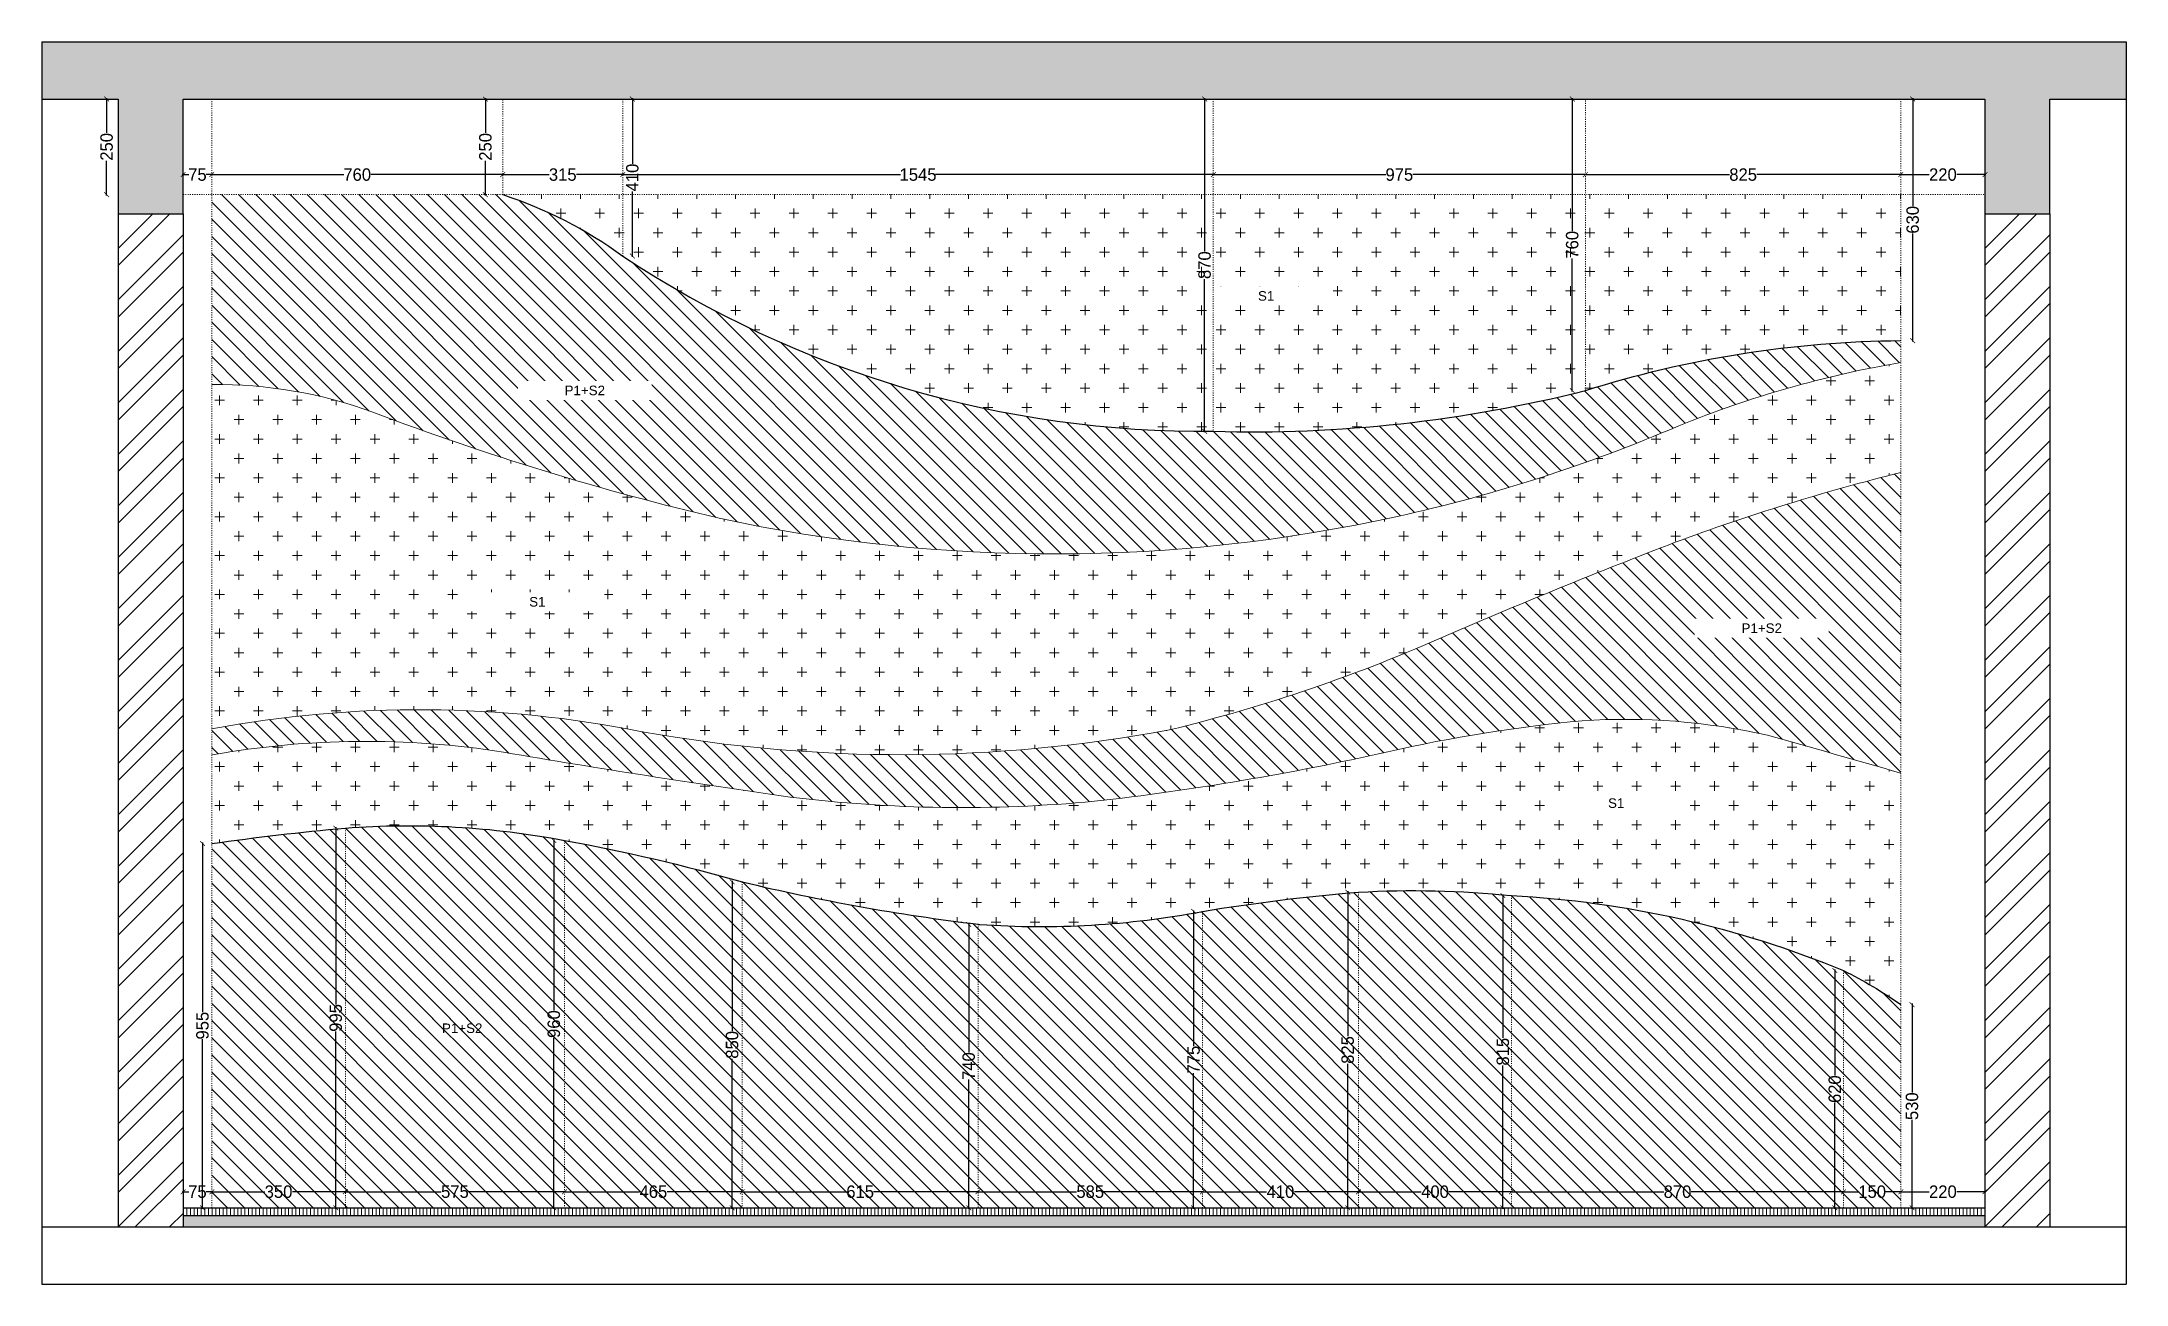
# Model space of a CAD drawing. Header units: millimetres. Extents: x 75500 to 345360, y -224327 to 19532.
# Drawn here: x 131262 to 136717, y -100529 to -97279 of the extents above; entities that cross this region are included whole.
import ezdxf

# ---------------------------------------------------------------- set-up
doc = ezdxf.new("R2010")
doc.units = ezdxf.units.MM
doc.header["$LTSCALE"] = 0.01
doc.linetypes.add('ACAD_ISO03W100', pattern=[30, 12, -18])
doc.layers.add('A- Wall Hatch', color=8, linetype='Continuous')
doc.layers.add('e .05', color=253, linetype='Continuous')
for name, color, linetype, lineweight in [('A-Ele 6', 250, 'Continuous', 0), ('A-WALL', 7, 'Continuous', 30), ('ele 0.1', 252, 'Continuous', 13), ('furniture section', 7, 'Continuous', 25), ('hatch', 251, 'Continuous', 0)]:
    doc.layers.add(name, color=color, linetype=linetype, lineweight=lineweight)
doc.styles.add('ISOCP2', font='GOTHIC.TTF')
doc.styles.get("Standard").update_dxf_attribs({"font": 'arial.ttf'})
doc.dimstyles.new('77', dxfattribs={"dimscale": 0.25, "dimtxt": 130, "dimasz": 100, "dimexe": 5, "dimexo": 1, "dimgap": 0.25, "dimtad": 0, "dimdec": 0, "dimrnd": 5, "dimzin": 0, "dimdsep": 46, "dimtxsty": 'ISOCP2', "dimblk": 'ARCHTICK', "dimcen": 0, "dimdle": 100, "dimclrd": 1, "dimclre": 256, "dimclrt": 256, "dimazin": 0, "dimtm": 1e-09, "dimtfac": 1, "dimtdec": 0, "dimtmove": 1, "dimatfit": 0, "dimfxl": 1, "dimtolj": 1, "dimtzin": 12, "dimlwd": -1, "dimlwe": -1, "dimarcsym": 0})

msp = doc.modelspace()

# ---------------------------------------------------------------- texts
at = {"layer": 'A- Wall Hatch', "color": 254, "lineweight": 0, "transparency": 33554687, "insert": (132200, -99871.9), "char_height": 25, "width": 325.333, "attachment_point": 7, "bg_fill": 2}
msp.add_mtext('\\pxqc;P1+S2', dxfattribs=at)

# ---------------------------------------------------------------- blocks, each defined once
blk = doc.blocks.new('_ARCHTICK')
at = {"color": 0, "linetype": 'ByBlock', "const_width": 0.15}
blk.add_lwpolyline([(-0.5, -0.5), (0.5, 0.5)], dxfattribs=at)
blk = doc.blocks.new('*D114')
at = {"color": 1, "ltscale": 4, "transparency": 16777216}
for p, q in [((131704.8, -100286.7), (131846, -100286.7)), ((132059.5, -100286.7), (131918.3, -100286.7))]:
    blk.add_line(p, q, dxfattribs=at)
at = {"layer": 'Defpoints', "color": 0, "transparency": 16777216}
for p in [(132057, -100286.7), (131707.3, -100328.7), (132057, -100328.7)]:
    blk.add_point(p, dxfattribs=at)
at = {"color": 1, "transparency": 16777216, "xscale": 12.5, "yscale": 12.5, "zscale": 12.5, "rotation": 180}
blk.add_blockref('_ARCHTICK', (131707.3, -100286.7), dxfattribs=at)
at = {"color": 1, "transparency": 16777216, "xscale": 12.5, "yscale": 12.5, "zscale": 12.5}
blk.add_blockref('_ARCHTICK', (132057, -100286.7), dxfattribs=at)
at = {"transparency": 16777216, "insert": (131882.1, -100286.7), "char_height": 32.5, "attachment_point": 5, "style": 'ISOCP2'}
blk.add_mtext('\\A1;350', dxfattribs=at)
blk = doc.blocks.new('*D115')
at = {"color": 1, "ltscale": 4, "transparency": 16777216}
for p, q in [((132054.5, -100286.7), (132307.9, -100286.7)), ((132632.8, -100286.7), (132379.4, -100286.7))]:
    blk.add_line(p, q, dxfattribs=at)
at = {"layer": 'Defpoints', "color": 0, "transparency": 16777216}
for p in [(132630.3, -100286.7), (132057, -100328.7), (132630.3, -100328.7)]:
    blk.add_point(p, dxfattribs=at)
at = {"color": 1, "transparency": 16777216, "xscale": 12.5, "yscale": 12.5, "zscale": 12.5, "rotation": 180}
blk.add_blockref('_ARCHTICK', (132057, -100286.7), dxfattribs=at)
at = {"color": 1, "transparency": 16777216, "xscale": 12.5, "yscale": 12.5, "zscale": 12.5}
blk.add_blockref('_ARCHTICK', (132630.3, -100286.7), dxfattribs=at)
at = {"transparency": 16777216, "insert": (132343.6, -100286.7), "char_height": 32.5, "attachment_point": 5, "style": 'ISOCP2'}
blk.add_mtext('\\A1;575', dxfattribs=at)
blk = doc.blocks.new('*D116')
at = {"color": 1, "ltscale": 4, "transparency": 16777216}
for p, q in [((132627.8, -100286.7), (132826.8, -100286.7)), ((133098.1, -100286.7), (132899, -100286.7))]:
    blk.add_line(p, q, dxfattribs=at)
at = {"layer": 'Defpoints', "color": 0, "transparency": 16777216}
for p in [(133095.6, -100286.7), (132630.3, -100328.7), (133095.6, -100328.7)]:
    blk.add_point(p, dxfattribs=at)
at = {"color": 1, "transparency": 16777216, "xscale": 12.5, "yscale": 12.5, "zscale": 12.5, "rotation": 180}
blk.add_blockref('_ARCHTICK', (132630.3, -100286.7), dxfattribs=at)
at = {"color": 1, "transparency": 16777216, "xscale": 12.5, "yscale": 12.5, "zscale": 12.5}
blk.add_blockref('_ARCHTICK', (133095.6, -100286.7), dxfattribs=at)
at = {"transparency": 16777216, "insert": (132862.9, -100286.7), "char_height": 32.5, "attachment_point": 5, "style": 'ISOCP2'}
blk.add_mtext('\\A1;465', dxfattribs=at)
blk = doc.blocks.new('*D117')
at = {"color": 1, "ltscale": 4, "transparency": 16777216}
for p, q in [((133093.1, -100286.7), (133368.9, -100286.7)), ((133715, -100286.7), (133439.2, -100286.7))]:
    blk.add_line(p, q, dxfattribs=at)
at = {"layer": 'Defpoints', "color": 0, "transparency": 16777216}
for p in [(133712.5, -100286.7), (133095.6, -100328.7), (133712.5, -100328.7)]:
    blk.add_point(p, dxfattribs=at)
at = {"color": 1, "transparency": 16777216, "xscale": 12.5, "yscale": 12.5, "zscale": 12.5, "rotation": 180}
blk.add_blockref('_ARCHTICK', (133095.6, -100286.7), dxfattribs=at)
at = {"color": 1, "transparency": 16777216, "xscale": 12.5, "yscale": 12.5, "zscale": 12.5}
blk.add_blockref('_ARCHTICK', (133712.5, -100286.7), dxfattribs=at)
at = {"transparency": 16777216, "insert": (133404, -100286.7), "char_height": 32.5, "attachment_point": 5, "style": 'ISOCP2'}
blk.add_mtext('\\A1;615', dxfattribs=at)
blk = doc.blocks.new('*D118')
at = {"color": 1, "ltscale": 4, "transparency": 16777216}
for p, q in [((133710, -100286.7), (133970.3, -100286.7)), ((134302.2, -100286.7), (134041.9, -100286.7))]:
    blk.add_line(p, q, dxfattribs=at)
at = {"layer": 'Defpoints', "color": 0, "transparency": 16777216}
for p in [(134299.7, -100286.7), (133712.5, -100328.7), (134299.7, -100328.7)]:
    blk.add_point(p, dxfattribs=at)
at = {"color": 1, "transparency": 16777216, "xscale": 12.5, "yscale": 12.5, "zscale": 12.5, "rotation": 180}
blk.add_blockref('_ARCHTICK', (133712.5, -100286.7), dxfattribs=at)
at = {"color": 1, "transparency": 16777216, "xscale": 12.5, "yscale": 12.5, "zscale": 12.5}
blk.add_blockref('_ARCHTICK', (134299.7, -100286.7), dxfattribs=at)
at = {"transparency": 16777216, "insert": (134006.1, -100286.7), "char_height": 32.5, "attachment_point": 5, "style": 'ISOCP2'}
blk.add_mtext('\\A1;585', dxfattribs=at)
blk = doc.blocks.new('*D119')
at = {"color": 1, "ltscale": 4, "transparency": 16777216}
for p, q in [((134297.2, -100286.7), (134467.5, -100286.7)), ((134710.5, -100286.7), (134540.2, -100286.7))]:
    blk.add_line(p, q, dxfattribs=at)
at = {"layer": 'Defpoints', "color": 0, "transparency": 16777216}
for p in [(134708, -100286.7), (134299.7, -100328.7), (134708, -100328.7)]:
    blk.add_point(p, dxfattribs=at)
at = {"color": 1, "transparency": 16777216, "xscale": 12.5, "yscale": 12.5, "zscale": 12.5, "rotation": 180}
blk.add_blockref('_ARCHTICK', (134299.7, -100286.7), dxfattribs=at)
at = {"color": 1, "transparency": 16777216, "xscale": 12.5, "yscale": 12.5, "zscale": 12.5}
blk.add_blockref('_ARCHTICK', (134708, -100286.7), dxfattribs=at)
at = {"transparency": 16777216, "insert": (134503.9, -100286.7), "char_height": 32.5, "attachment_point": 5, "style": 'ISOCP2'}
blk.add_mtext('\\A1;410', dxfattribs=at)
blk = doc.blocks.new('*D120')
at = {"color": 1, "ltscale": 4, "transparency": 16777216}
for p, q in [((134705.5, -100286.7), (134871.9, -100286.7)), ((135111, -100286.7), (134944.6, -100286.7))]:
    blk.add_line(p, q, dxfattribs=at)
at = {"layer": 'Defpoints', "color": 0, "transparency": 16777216}
for p in [(134708, -100207.1), (135108.5, -100207.1), (135108.5, -100286.7)]:
    blk.add_point(p, dxfattribs=at)
at = {"color": 1, "transparency": 16777216, "xscale": 12.5, "yscale": 12.5, "zscale": 12.5, "rotation": 180}
blk.add_blockref('_ARCHTICK', (134708, -100286.7), dxfattribs=at)
at = {"color": 1, "transparency": 16777216, "xscale": 12.5, "yscale": 12.5, "zscale": 12.5}
blk.add_blockref('_ARCHTICK', (135108.5, -100286.7), dxfattribs=at)
at = {"transparency": 16777216, "insert": (134908.3, -100286.7), "char_height": 32.5, "attachment_point": 5, "style": 'ISOCP2'}
blk.add_mtext('\\A1;400', dxfattribs=at)
blk = doc.blocks.new('*D121')
at = {"color": 1, "ltscale": 4, "transparency": 16777216}
for p, q in [((135106, -100286.7), (135506.7, -100286.7)), ((135979.7, -100286.7), (135579, -100286.7))]:
    blk.add_line(p, q, dxfattribs=at)
at = {"layer": 'Defpoints', "color": 0, "transparency": 16777216}
for p in [(135108.5, -100207.1), (135977.2, -100207.1), (135977.2, -100286.7)]:
    blk.add_point(p, dxfattribs=at)
at = {"color": 1, "transparency": 16777216, "xscale": 12.5, "yscale": 12.5, "zscale": 12.5, "rotation": 180}
blk.add_blockref('_ARCHTICK', (135108.5, -100286.7), dxfattribs=at)
at = {"color": 1, "transparency": 16777216, "xscale": 12.5, "yscale": 12.5, "zscale": 12.5}
blk.add_blockref('_ARCHTICK', (135977.2, -100286.7), dxfattribs=at)
at = {"transparency": 16777216, "insert": (135542.9, -100286.7), "char_height": 32.5, "attachment_point": 5, "style": 'ISOCP2'}
blk.add_mtext('\\A1;870', dxfattribs=at)
blk = doc.blocks.new('*D122')
at = {"color": 1, "ltscale": 4, "transparency": 16777216}
for p, q in [((135974.7, -100286.7), (136018.5, -100286.7)), ((136129.8, -100286.7), (136086, -100286.7))]:
    blk.add_line(p, q, dxfattribs=at)
at = {"layer": 'Defpoints', "color": 0, "transparency": 16777216}
for p in [(135977.2, -100187.1), (136127.3, -100187.1), (136127.3, -100286.7)]:
    blk.add_point(p, dxfattribs=at)
at = {"color": 1, "transparency": 16777216, "xscale": 12.5, "yscale": 12.5, "zscale": 12.5, "rotation": 180}
blk.add_blockref('_ARCHTICK', (135977.2, -100286.7), dxfattribs=at)
at = {"color": 1, "transparency": 16777216, "xscale": 12.5, "yscale": 12.5, "zscale": 12.5}
blk.add_blockref('_ARCHTICK', (136127.3, -100286.7), dxfattribs=at)
at = {"transparency": 16777216, "insert": (136052.2, -100286.7), "char_height": 32.5, "attachment_point": 5, "style": 'ISOCP2'}
blk.add_mtext('\\A1;150', dxfattribs=at)
blk = doc.blocks.new('*D123')
at = {"color": 1, "ltscale": 4, "transparency": 16777216}
for p, q in [((131629.8, -97626.4), (131647.3, -97626.4)), ((131709.8, -97626.4), (131692.3, -97626.4))]:
    blk.add_line(p, q, dxfattribs=at)
at = {"layer": 'Defpoints', "color": 0, "transparency": 16777216}
for p in [(131632.3, -97578.5), (131707.3, -97578.5), (131707.3, -97626.4)]:
    blk.add_point(p, dxfattribs=at)
at = {"color": 1, "transparency": 16777216, "xscale": 12.5, "yscale": 12.5, "zscale": 12.5, "rotation": 180}
blk.add_blockref('_ARCHTICK', (131632.3, -97626.4), dxfattribs=at)
at = {"color": 1, "transparency": 16777216, "xscale": 12.5, "yscale": 12.5, "zscale": 12.5}
blk.add_blockref('_ARCHTICK', (131707.3, -97626.4), dxfattribs=at)
at = {"transparency": 16777216, "insert": (131669.8, -97626.4), "char_height": 32.5, "attachment_point": 5, "style": 'ISOCP2'}
blk.add_mtext('\\A1;75', dxfattribs=at)
blk = doc.blocks.new('*D124')
at = {"color": 1, "ltscale": 4, "transparency": 16777216}
for p, q in [((131704.8, -97626.4), (132052.6, -97626.4)), ((132471.1, -97626.4), (132123.2, -97626.4))]:
    blk.add_line(p, q, dxfattribs=at)
at = {"layer": 'Defpoints', "color": 0, "transparency": 16777216}
for p in [(131707.3, -97578.5), (132468.6, -97578.5), (132468.6, -97626.4)]:
    blk.add_point(p, dxfattribs=at)
at = {"color": 1, "transparency": 16777216, "xscale": 12.5, "yscale": 12.5, "zscale": 12.5, "rotation": 180}
blk.add_blockref('_ARCHTICK', (131707.3, -97626.4), dxfattribs=at)
at = {"color": 1, "transparency": 16777216, "xscale": 12.5, "yscale": 12.5, "zscale": 12.5}
blk.add_blockref('_ARCHTICK', (132468.6, -97626.4), dxfattribs=at)
at = {"transparency": 16777216, "insert": (132087.9, -97626.4), "char_height": 32.5, "attachment_point": 5, "style": 'ISOCP2'}
blk.add_mtext('\\A1;760', dxfattribs=at)
blk = doc.blocks.new('*D125')
at = {"color": 1, "ltscale": 4, "transparency": 16777216}
for p, q in [((132466.1, -97626.4), (132589.9, -97626.4)), ((132785.4, -97626.4), (132661.6, -97626.4))]:
    blk.add_line(p, q, dxfattribs=at)
at = {"layer": 'Defpoints', "color": 0, "transparency": 16777216}
for p in [(132468.6, -97578.5), (132782.9, -97578.5), (132782.9, -97626.4)]:
    blk.add_point(p, dxfattribs=at)
at = {"color": 1, "transparency": 16777216, "xscale": 12.5, "yscale": 12.5, "zscale": 12.5, "rotation": 180}
blk.add_blockref('_ARCHTICK', (132468.6, -97626.4), dxfattribs=at)
at = {"color": 1, "transparency": 16777216, "xscale": 12.5, "yscale": 12.5, "zscale": 12.5}
blk.add_blockref('_ARCHTICK', (132782.9, -97626.4), dxfattribs=at)
at = {"transparency": 16777216, "insert": (132625.7, -97626.4), "char_height": 32.5, "attachment_point": 5, "style": 'ISOCP2'}
blk.add_mtext('\\A1;315', dxfattribs=at)
blk = doc.blocks.new('*D126')
at = {"color": 1, "ltscale": 4, "transparency": 16777216}
for p, q in [((132780.4, -97626.4), (133509.5, -97626.4)), ((134330.5, -97626.4), (133601.5, -97626.4))]:
    blk.add_line(p, q, dxfattribs=at)
at = {"layer": 'Defpoints', "color": 0, "transparency": 16777216}
for p in [(132782.9, -97578.5), (134328, -97578.5), (134328, -97626.4)]:
    blk.add_point(p, dxfattribs=at)
at = {"color": 1, "transparency": 16777216, "xscale": 12.5, "yscale": 12.5, "zscale": 12.5, "rotation": 180}
blk.add_blockref('_ARCHTICK', (132782.9, -97626.4), dxfattribs=at)
at = {"color": 1, "transparency": 16777216, "xscale": 12.5, "yscale": 12.5, "zscale": 12.5}
blk.add_blockref('_ARCHTICK', (134328, -97626.4), dxfattribs=at)
at = {"transparency": 16777216, "insert": (133555.5, -97626.4), "char_height": 32.5, "attachment_point": 5, "style": 'ISOCP2'}
blk.add_mtext('\\A1;1545', dxfattribs=at)
blk = doc.blocks.new('*D127')
at = {"color": 1, "ltscale": 4, "transparency": 16777216}
for p, q in [((134325.5, -97626.4), (134779.4, -97626.4)), ((135304.3, -97626.4), (134850.5, -97626.4))]:
    blk.add_line(p, q, dxfattribs=at)
at = {"layer": 'Defpoints', "color": 0, "transparency": 16777216}
for p in [(134328, -97578.5), (135301.8, -97578.5), (135301.8, -97626.4)]:
    blk.add_point(p, dxfattribs=at)
at = {"color": 1, "transparency": 16777216, "xscale": 12.5, "yscale": 12.5, "zscale": 12.5, "rotation": 180}
blk.add_blockref('_ARCHTICK', (134328, -97626.4), dxfattribs=at)
at = {"color": 1, "transparency": 16777216, "xscale": 12.5, "yscale": 12.5, "zscale": 12.5}
blk.add_blockref('_ARCHTICK', (135301.8, -97626.4), dxfattribs=at)
at = {"transparency": 16777216, "insert": (134814.9, -97626.4), "char_height": 32.5, "attachment_point": 5, "style": 'ISOCP2'}
blk.add_mtext('\\A1;975', dxfattribs=at)
blk = doc.blocks.new('*D128')
at = {"color": 1, "ltscale": 4, "transparency": 16777216}
for p, q in [((135299.3, -97626.4), (135678.6, -97626.4)), ((136129.8, -97626.4), (135750.5, -97626.4))]:
    blk.add_line(p, q, dxfattribs=at)
at = {"layer": 'Defpoints', "color": 0, "transparency": 16777216}
for p in [(135301.8, -97578.5), (136127.3, -97578.5), (136127.3, -97626.4)]:
    blk.add_point(p, dxfattribs=at)
at = {"color": 1, "transparency": 16777216, "xscale": 12.5, "yscale": 12.5, "zscale": 12.5, "rotation": 180}
blk.add_blockref('_ARCHTICK', (135301.8, -97626.4), dxfattribs=at)
at = {"color": 1, "transparency": 16777216, "xscale": 12.5, "yscale": 12.5, "zscale": 12.5}
blk.add_blockref('_ARCHTICK', (136127.3, -97626.4), dxfattribs=at)
at = {"transparency": 16777216, "insert": (135714.6, -97626.4), "char_height": 32.5, "attachment_point": 5, "style": 'ISOCP2'}
blk.add_mtext('\\A1;825', dxfattribs=at)
blk = doc.blocks.new('*D129')
at = {"color": 1, "ltscale": 4, "transparency": 16777216}
for p, q in [((136124.8, -97626.4), (136201, -97626.4)), ((136349.8, -97626.4), (136273.6, -97626.4))]:
    blk.add_line(p, q, dxfattribs=at)
at = {"layer": 'Defpoints', "color": 0, "transparency": 16777216}
for p in [(136127.3, -97578.5), (136347.3, -97578.5), (136347.3, -97626.4)]:
    blk.add_point(p, dxfattribs=at)
at = {"color": 1, "transparency": 16777216, "xscale": 12.5, "yscale": 12.5, "zscale": 12.5, "rotation": 180}
blk.add_blockref('_ARCHTICK', (136127.3, -97626.4), dxfattribs=at)
at = {"color": 1, "transparency": 16777216, "xscale": 12.5, "yscale": 12.5, "zscale": 12.5}
blk.add_blockref('_ARCHTICK', (136347.3, -97626.4), dxfattribs=at)
at = {"transparency": 16777216, "insert": (136237.3, -97626.4), "char_height": 32.5, "attachment_point": 5, "style": 'ISOCP2'}
blk.add_mtext('\\A1;220', dxfattribs=at)
blk = doc.blocks.new('*D143')
at = {"color": 1, "ltscale": 4, "transparency": 16777216}
for p, q in [((131432.2, -97426.2), (131432.2, -97517.4)), ((131432.2, -97681.2), (131432.2, -97590))]:
    blk.add_line(p, q, dxfattribs=at)
at = {"layer": 'Defpoints', "color": 0, "transparency": 16777216}
for p in [(131432.2, -97428.7), (131632.3, -97428.7), (131632.3, -97678.7)]:
    blk.add_point(p, dxfattribs=at)
at = {"color": 1, "transparency": 16777216, "xscale": 12.5, "yscale": 12.5, "zscale": 12.5}
for p, rotation in [((131432.2, -97428.7), 90), ((131432.2, -97678.7), 270)]:
    blk.add_blockref('_ARCHTICK', p, dxfattribs=dict(at, rotation=rotation))
at = {"transparency": 16777216, "insert": (131432.2, -97553.7), "char_height": 32.5, "attachment_point": 5, "rotation": 90, "style": 'ISOCP2'}
blk.add_mtext('\\A1;250', dxfattribs=at)
blk = doc.blocks.new('*D144')
at = {"color": 1, "ltscale": 4, "transparency": 16777216}
for p, q in [((136124.8, -100286.7), (136201, -100286.7)), ((136349.8, -100286.7), (136273.6, -100286.7))]:
    blk.add_line(p, q, dxfattribs=at)
at = {"layer": 'Defpoints', "color": 0, "transparency": 16777216}
for p in [(136127.3, -100128.1), (136347.3, -100128.1), (136347.3, -100286.7)]:
    blk.add_point(p, dxfattribs=at)
at = {"color": 1, "transparency": 16777216, "xscale": 12.5, "yscale": 12.5, "zscale": 12.5, "rotation": 180}
blk.add_blockref('_ARCHTICK', (136127.3, -100286.7), dxfattribs=at)
at = {"color": 1, "transparency": 16777216, "xscale": 12.5, "yscale": 12.5, "zscale": 12.5}
blk.add_blockref('_ARCHTICK', (136347.3, -100286.7), dxfattribs=at)
at = {"transparency": 16777216, "insert": (136237.3, -100286.7), "char_height": 32.5, "attachment_point": 5, "style": 'ISOCP2'}
blk.add_mtext('\\A1;220', dxfattribs=at)
blk = doc.blocks.new('*D145')
at = {"color": 1, "ltscale": 4, "transparency": 16777216}
for p, q in [((131629.8, -100286.7), (131647.3, -100286.7)), ((131709.8, -100286.7), (131692.3, -100286.7))]:
    blk.add_line(p, q, dxfattribs=at)
at = {"layer": 'Defpoints', "color": 0, "transparency": 16777216}
for p in [(131632.3, -100191.6), (131707.3, -100191.6), (131632.3, -100286.7)]:
    blk.add_point(p, dxfattribs=at)
at = {"color": 1, "transparency": 16777216, "xscale": 12.5, "yscale": 12.5, "zscale": 12.5, "rotation": 180}
blk.add_blockref('_ARCHTICK', (131632.3, -100286.7), dxfattribs=at)
at = {"color": 1, "transparency": 16777216, "xscale": 12.5, "yscale": 12.5, "zscale": 12.5}
blk.add_blockref('_ARCHTICK', (131707.3, -100286.7), dxfattribs=at)
at = {"transparency": 16777216, "insert": (131669.8, -100286.7), "char_height": 32.5, "attachment_point": 5, "style": 'ISOCP2'}
blk.add_mtext('\\A1;75', dxfattribs=at)
blk = doc.blocks.new('*D307')
at = {"color": 1, "ltscale": 4, "transparency": 16777216}
for p, q in [((136158.3, -97426.2), (136158.3, -97709.1)), ((136158.3, -98062.9), (136158.3, -97780))]:
    blk.add_line(p, q, dxfattribs=at)
at = {"layer": 'Defpoints', "color": 0, "transparency": 16777216}
for p in [(136127.3, -97428.7), (136158.3, -97428.7), (136127.3, -98060.4)]:
    blk.add_point(p, dxfattribs=at)
at = {"color": 1, "transparency": 16777216, "xscale": 12.5, "yscale": 12.5, "zscale": 12.5}
for p, rotation in [((136158.3, -97428.7), 90), ((136158.3, -98060.4), 270)]:
    blk.add_blockref('_ARCHTICK', p, dxfattribs=dict(at, rotation=rotation))
at = {"transparency": 16777216, "insert": (136158.3, -97744.6), "char_height": 32.5, "attachment_point": 5, "rotation": 90, "style": 'ISOCP2'}
blk.add_mtext('\\A1;630', dxfattribs=at)
blk = doc.blocks.new('*D308')
at = {"color": 1, "ltscale": 4, "transparency": 16777216}
for p, q in [((132423.4, -97426.2), (132423.4, -97517.4)), ((132423.4, -97681.2), (132423.4, -97590))]:
    blk.add_line(p, q, dxfattribs=at)
at = {"layer": 'Defpoints', "color": 0, "transparency": 16777216}
for p in [(132423.4, -97428.7), (132468.6, -97428.7), (132468.6, -97678.7)]:
    blk.add_point(p, dxfattribs=at)
at = {"color": 1, "transparency": 16777216, "xscale": 12.5, "yscale": 12.5, "zscale": 12.5}
for p, rotation in [((132423.4, -97428.7), 90), ((132423.4, -97678.7), 270)]:
    blk.add_blockref('_ARCHTICK', p, dxfattribs=dict(at, rotation=rotation))
at = {"transparency": 16777216, "insert": (132423.4, -97553.7), "char_height": 32.5, "attachment_point": 5, "rotation": 90, "style": 'ISOCP2'}
blk.add_mtext('\\A1;250', dxfattribs=at)
blk = doc.blocks.new('*D309')
at = {"color": 1, "ltscale": 4, "transparency": 16777216}
for p, q in [((131683.1, -99373.4), (131683.1, -99816.7)), ((131683.1, -100331.2), (131683.1, -99887.9))]:
    blk.add_line(p, q, dxfattribs=at)
at = {"layer": 'Defpoints', "color": 0, "transparency": 16777216}
for p in [(131707.3, -99375.9), (131683.1, -100328.7), (131707.3, -100328.7)]:
    blk.add_point(p, dxfattribs=at)
at = {"color": 1, "transparency": 16777216, "xscale": 12.5, "yscale": 12.5, "zscale": 12.5}
for p, rotation in [((131683.1, -99375.9), 90), ((131683.1, -100328.7), 270)]:
    blk.add_blockref('_ARCHTICK', p, dxfattribs=dict(at, rotation=rotation))
at = {"transparency": 16777216, "insert": (131683.1, -99852.3), "char_height": 32.5, "attachment_point": 5, "rotation": 90, "style": 'ISOCP2'}
blk.add_mtext('\\A1;955', dxfattribs=at)
blk = doc.blocks.new('*D310')
at = {"color": 1, "ltscale": 4, "transparency": 16777216}
for p, q in [((136156.5, -99794.7), (136156.5, -100026.9)), ((136156.5, -100331.2), (136156.5, -100099))]:
    blk.add_line(p, q, dxfattribs=at)
at = {"layer": 'Defpoints', "color": 0, "transparency": 16777216}
for p in [(136127.3, -99797.2), (136127.3, -100328.7), (136156.5, -100328.7)]:
    blk.add_point(p, dxfattribs=at)
at = {"color": 1, "transparency": 16777216, "xscale": 12.5, "yscale": 12.5, "zscale": 12.5}
for p, rotation in [((136156.5, -99797.2), 90), ((136156.5, -100328.7), 270)]:
    blk.add_blockref('_ARCHTICK', p, dxfattribs=dict(at, rotation=rotation))
at = {"transparency": 16777216, "insert": (136156.5, -100063), "char_height": 32.5, "attachment_point": 5, "rotation": 90, "style": 'ISOCP2'}
blk.add_mtext('\\A1;530', dxfattribs=at)
blk = doc.blocks.new('*D447')
at = {"color": 1, "ltscale": 4, "transparency": 16777216}
for p, q in [((132032, -99333), (132032, -99796.5)), ((132032, -100331.2), (132032, -99867.7))]:
    blk.add_line(p, q, dxfattribs=at)
at = {"layer": 'Defpoints', "color": 0, "transparency": 16777216}
for p in [(132057, -99335.5), (132032, -100328.7), (132057, -100328.7)]:
    blk.add_point(p, dxfattribs=at)
at = {"color": 1, "transparency": 16777216, "xscale": 12.5, "yscale": 12.5, "zscale": 12.5}
for p, rotation in [((132032, -99335.5), 90), ((132032, -100328.7), 270)]:
    blk.add_blockref('_ARCHTICK', p, dxfattribs=dict(at, rotation=rotation))
at = {"transparency": 16777216, "insert": (132032, -99832.1), "char_height": 32.5, "attachment_point": 5, "rotation": 90, "style": 'ISOCP2'}
blk.add_mtext('\\A1;995', dxfattribs=at)
blk = doc.blocks.new('*D448')
at = {"color": 1, "ltscale": 4, "transparency": 16777216}
for p, q in [((132602.6, -99365.3), (132602.6, -99812.4)), ((132602.6, -100331.2), (132602.6, -99884.1))]:
    blk.add_line(p, q, dxfattribs=at)
at = {"layer": 'Defpoints', "color": 0, "transparency": 16777216}
for p in [(132630.3, -99367.8), (132602.6, -100328.7), (132630.3, -100328.7)]:
    blk.add_point(p, dxfattribs=at)
at = {"color": 1, "transparency": 16777216, "xscale": 12.5, "yscale": 12.5, "zscale": 12.5}
for p, rotation in [((132602.6, -99367.8), 90), ((132602.6, -100328.7), 270)]:
    blk.add_blockref('_ARCHTICK', p, dxfattribs=dict(at, rotation=rotation))
at = {"transparency": 16777216, "insert": (132602.6, -99848.2), "char_height": 32.5, "attachment_point": 5, "rotation": 90, "style": 'ISOCP2'}
blk.add_mtext('\\A1;960', dxfattribs=at)
blk = doc.blocks.new('*D449')
at = {"color": 1, "ltscale": 4, "transparency": 16777216}
for p, q in [((133069, -99473.7), (133069, -99866.3)), ((133069, -100331.2), (133069, -99938.7))]:
    blk.add_line(p, q, dxfattribs=at)
at = {"layer": 'Defpoints', "color": 0, "transparency": 16777216}
for p in [(133095.6, -99476.2), (133069, -100328.7), (133095.6, -100328.7)]:
    blk.add_point(p, dxfattribs=at)
at = {"color": 1, "transparency": 16777216, "xscale": 12.5, "yscale": 12.5, "zscale": 12.5}
for p, rotation in [((133069, -99476.2), 90), ((133069, -100328.7), 270)]:
    blk.add_blockref('_ARCHTICK', p, dxfattribs=dict(at, rotation=rotation))
at = {"transparency": 16777216, "insert": (133069, -99902.5), "char_height": 32.5, "attachment_point": 5, "rotation": 90, "style": 'ISOCP2'}
blk.add_mtext('\\A1;850', dxfattribs=at)
blk = doc.blocks.new('*D450')
at = {"color": 1, "ltscale": 4, "transparency": 16777216}
for p, q in [((133688.2, -99585), (133688.2, -99922.8)), ((133688.2, -100331.2), (133688.2, -99993.4))]:
    blk.add_line(p, q, dxfattribs=at)
at = {"layer": 'Defpoints', "color": 0, "transparency": 16777216}
for p in [(133712.5, -99587.5), (133688.2, -100328.7), (133712.5, -100328.7)]:
    blk.add_point(p, dxfattribs=at)
at = {"color": 1, "transparency": 16777216, "xscale": 12.5, "yscale": 12.5, "zscale": 12.5}
for p, rotation in [((133688.2, -99587.5), 90), ((133688.2, -100328.7), 270)]:
    blk.add_blockref('_ARCHTICK', p, dxfattribs=dict(at, rotation=rotation))
at = {"transparency": 16777216, "insert": (133688.2, -99958.1), "char_height": 32.5, "attachment_point": 5, "rotation": 90, "style": 'ISOCP2'}
blk.add_mtext('\\A1;740', dxfattribs=at)
blk = doc.blocks.new('*D451')
at = {"color": 1, "ltscale": 4, "transparency": 16777216}
for p, q in [((134276.6, -99550.9), (134276.6, -99906)), ((134276.6, -100331.2), (134276.6, -99976.1))]:
    blk.add_line(p, q, dxfattribs=at)
at = {"layer": 'Defpoints', "color": 0, "transparency": 16777216}
for p in [(134299.7, -99553.4), (134276.6, -100328.7), (134299.7, -100328.7)]:
    blk.add_point(p, dxfattribs=at)
at = {"color": 1, "transparency": 16777216, "xscale": 12.5, "yscale": 12.5, "zscale": 12.5}
for p, rotation in [((134276.6, -99553.4), 90), ((134276.6, -100328.7), 270)]:
    blk.add_blockref('_ARCHTICK', p, dxfattribs=dict(at, rotation=rotation))
at = {"transparency": 16777216, "insert": (134276.6, -99941.1), "char_height": 32.5, "attachment_point": 5, "rotation": 90, "style": 'ISOCP2'}
blk.add_mtext('\\A1;775', dxfattribs=at)
blk = doc.blocks.new('*D452')
at = {"color": 1, "ltscale": 4, "transparency": 16777216}
for p, q in [((134679.9, -99500.6), (134679.9, -99880)), ((134679.9, -100331.2), (134679.9, -99951.8))]:
    blk.add_line(p, q, dxfattribs=at)
at = {"layer": 'Defpoints', "color": 0, "transparency": 16777216}
for p in [(134708, -99503.1), (134679.9, -100328.7), (134708, -100328.7)]:
    blk.add_point(p, dxfattribs=at)
at = {"color": 1, "transparency": 16777216, "xscale": 12.5, "yscale": 12.5, "zscale": 12.5}
for p, rotation in [((134679.9, -99503.1), 90), ((134679.9, -100328.7), 270)]:
    blk.add_blockref('_ARCHTICK', p, dxfattribs=dict(at, rotation=rotation))
at = {"transparency": 16777216, "insert": (134679.9, -99915.9), "char_height": 32.5, "attachment_point": 5, "rotation": 90, "style": 'ISOCP2'}
blk.add_mtext('\\A1;825', dxfattribs=at)
blk = doc.blocks.new('*D453')
at = {"color": 1, "ltscale": 4, "transparency": 16777216}
for p, q in [((135085.9, -99509.6), (135085.9, -99884.5)), ((135085.9, -100331.2), (135085.9, -99956.3))]:
    blk.add_line(p, q, dxfattribs=at)
at = {"layer": 'Defpoints', "color": 0, "transparency": 16777216}
for p in [(135108.5, -99512.1), (135085.9, -100328.7), (135108.5, -100328.7)]:
    blk.add_point(p, dxfattribs=at)
at = {"color": 1, "transparency": 16777216, "xscale": 12.5, "yscale": 12.5, "zscale": 12.5}
for p, rotation in [((135085.9, -99512.1), 90), ((135085.9, -100328.7), 270)]:
    blk.add_blockref('_ARCHTICK', p, dxfattribs=dict(at, rotation=rotation))
at = {"transparency": 16777216, "insert": (135085.9, -99920.4), "char_height": 32.5, "attachment_point": 5, "rotation": 90, "style": 'ISOCP2'}
blk.add_mtext('\\A1;815', dxfattribs=at)
blk = doc.blocks.new('*D454')
at = {"color": 1, "ltscale": 4, "transparency": 16777216}
for p, q in [((135954.6, -99705.5), (135954.6, -99982.9)), ((135954.6, -100331.2), (135954.6, -100053.8))]:
    blk.add_line(p, q, dxfattribs=at)
at = {"layer": 'Defpoints', "color": 0, "transparency": 16777216}
for p in [(135977.2, -99708), (135954.6, -100328.7), (135977.2, -100328.7)]:
    blk.add_point(p, dxfattribs=at)
at = {"color": 1, "transparency": 16777216, "xscale": 12.5, "yscale": 12.5, "zscale": 12.5}
for p, rotation in [((135954.6, -99708), 89.99999999999731), ((135954.6, -100328.7), 269.9999999999973)]:
    blk.add_blockref('_ARCHTICK', p, dxfattribs=dict(at, rotation=rotation))
at = {"transparency": 16777216, "insert": (135954.6, -100018.4), "char_height": 32.5, "attachment_point": 5, "rotation": 90, "style": 'ISOCP2'}
blk.add_mtext('\\A1;620', dxfattribs=at)
blk = doc.blocks.new('*D455')
at = {"color": 1, "ltscale": 4, "transparency": 16777216}
for p, q in [((132807.9, -97426.2), (132807.9, -97597.7)), ((132807.9, -97841.8), (132807.9, -97670.4))]:
    blk.add_line(p, q, dxfattribs=at)
at = {"layer": 'Defpoints', "color": 0, "transparency": 16777216}
for p in [(132782.9, -97428.7), (132807.9, -97428.7), (132782.9, -97839.3)]:
    blk.add_point(p, dxfattribs=at)
at = {"color": 1, "transparency": 16777216, "xscale": 12.5, "yscale": 12.5, "zscale": 12.5}
for p, rotation in [((132807.9, -97428.7), 90), ((132807.9, -97839.3), 270)]:
    blk.add_blockref('_ARCHTICK', p, dxfattribs=dict(at, rotation=rotation))
at = {"transparency": 16777216, "insert": (132807.9, -97634), "char_height": 32.5, "attachment_point": 5, "rotation": 90, "style": 'ISOCP2'}
blk.add_mtext('\\A1;410', dxfattribs=at)
blk = doc.blocks.new('*D456')
at = {"color": 1, "ltscale": 4, "transparency": 16777216}
for p, q in [((134305.4, -97426.2), (134305.4, -97827)), ((134305.4, -98300.2), (134305.4, -97899.4))]:
    blk.add_line(p, q, dxfattribs=at)
at = {"layer": 'Defpoints', "color": 0, "transparency": 16777216}
for p in [(134328, -97428.7), (134305.4, -98297.7), (134328, -98297.7)]:
    blk.add_point(p, dxfattribs=at)
at = {"color": 1, "transparency": 16777216, "xscale": 12.5, "yscale": 12.5, "zscale": 12.5}
for p, rotation in [((134305.4, -97428.7), 90), ((134305.4, -98297.7), 270)]:
    blk.add_blockref('_ARCHTICK', p, dxfattribs=dict(at, rotation=rotation))
at = {"transparency": 16777216, "insert": (134305.4, -97863.2), "char_height": 32.5, "attachment_point": 5, "rotation": 90, "style": 'ISOCP2'}
blk.add_mtext('\\A1;870', dxfattribs=at)
blk = doc.blocks.new('*D457')
at = {"color": 1, "ltscale": 4, "transparency": 16777216}
for p, q in [((135267.4, -97426.2), (135267.4, -97774.6)), ((135267.4, -98193.7), (135267.4, -97845.3))]:
    blk.add_line(p, q, dxfattribs=at)
at = {"layer": 'Defpoints', "color": 0, "transparency": 16777216}
for p in [(135301.8, -97428.7), (135267.4, -98191.2), (135301.8, -98191.2)]:
    blk.add_point(p, dxfattribs=at)
at = {"color": 1, "transparency": 16777216, "xscale": 12.5, "yscale": 12.5, "zscale": 12.5}
for p, rotation in [((135267.4, -97428.7), 90), ((135267.4, -98191.2), 270)]:
    blk.add_blockref('_ARCHTICK', p, dxfattribs=dict(at, rotation=rotation))
at = {"transparency": 16777216, "insert": (135267.4, -97809.9), "char_height": 32.5, "attachment_point": 5, "rotation": 90, "style": 'ISOCP2'}
blk.add_mtext('\\A1;760', dxfattribs=at)

# ---------------------------------------------------------------- dimensions: what is measured, and where the dimension line sits
at = {"ltscale": 4}
for p1, p2, distance, picture, middle in [((131632.3, -97678.7), (131632.3, -97428.7), 200.1, '*D143', (131432.2, -97553.7)), ((132468.6, -97678.7), (132468.6, -97428.7), 45.1, '*D308', (132423.4, -97553.7)), ((132782.9, -97839.3), (132782.9, -97428.7), -25, '*D455', (132807.9, -97634)), ((135301.8257, -97428.7179), (135301.8257, -98191.182), -34.4436, '*D457', (135267.382, -97809.95)), ((136127.3, -98060.4), (136127.3, -97428.7), -31, '*D307', (136158.3, -97744.6)), ((131632.3, -97578.5), (131707.3, -97578.5), -47.9, '*D123', (131669.8, -97626.4)), ((131707.3, -97578.5), (132468.6, -97578.5), -47.9, '*D124', (132087.9, -97626.4)), ((132468.6, -97578.5), (132782.9, -97578.5), -47.9, '*D125', (132625.7, -97626.4)), ((132782.9, -97578.5), (134328, -97578.5), -47.9, '*D126', (133555.5, -97626.4)), ((134328, -97578.5), (135301.8, -97578.5), -47.9, '*D127', (134814.9, -97626.4)), ((135301.8257, -97578.4637), (136127.2802, -97578.4637), -47.9275, '*D128', (135714.553, -97626.3912)), ((136127.3, -97578.5), (136347.3, -97578.5), -47.9, '*D129', (136237.3, -97626.4)), ((132057, -99335.5), (132057, -100328.7), -25, '*D447', (132032, -99832.1)), ((131707.3, -99375.9), (131707.3, -100328.7), -24.1, '*D309', (131683.1, -99852.3)), ((132630.3, -99367.8), (132630.3, -100328.7), -27.7, '*D448', (132602.6, -99848.2)), ((133095.5651, -99476.2361), (133095.5651, -100328.7179), -26.6089, '*D449', (133068.9562, -99902.477)), ((134708, -99503.1), (134708, -100328.7), -28.1, '*D452', (134679.9, -99915.9)), ((134299.7, -99553.4), (134299.7, -100328.7), -23.1, '*D451', (134276.6, -99941.1)), ((135108.5, -99512.1), (135108.5, -100328.7), -22.6, '*D453', (135085.9, -99920.4)), ((133712.5, -99587.5), (133712.5, -100328.7), -24.3, '*D450', (133688.2, -99958.1)), ((135977.2, -99708), (135977.2, -100328.7), -22.6, '*D454', (135954.6, -100018.4)), ((136127.2802, -99797.184), (136127.2802, -100328.7179), 29.2031, '*D310', (136156.4833, -100062.951)), ((136127.3, -100128.1), (136347.3, -100128.1), -158.6, '*D144', (136237.3, -100286.7)), ((131707.3, -100191.6), (131632.3, -100191.6), 95.1, '*D145', (131669.8, -100286.7)), ((134707.9788, -100207.072), (135108.5366, -100207.072), -79.6452, '*D120', (134908.2577, -100286.7172)), ((135108.5, -100207.1), (135977.2, -100207.1), -79.6, '*D121', (135542.9, -100286.7)), ((135977.2, -100187.1), (136127.3, -100187.1), -99.6, '*D122', (136052.2, -100286.7)), ((131707.3, -100328.7), (132057, -100328.7), 42, '*D114', (131882.1, -100286.7)), ((132057, -100328.7), (132630.3, -100328.7), 42, '*D115', (132343.6, -100286.7)), ((132630.3, -100328.7), (133095.6, -100328.7), 42, '*D116', (132862.9, -100286.7)), ((133095.6, -100328.7), (133712.5, -100328.7), 42, '*D117', (133404, -100286.7)), ((133712.5, -100328.7), (134299.7, -100328.7), 42, '*D118', (134006.1, -100286.7)), ((134299.7, -100328.7), (134708, -100328.7), 42, '*D119', (134503.9, -100286.7))]:
    dim = msp.add_aligned_dim(p1=p1, p2=p2, distance=distance, dimstyle='77', override={"dimasz": 50, "dimpost": '\\X', "dimblk": 'ARCHTICK', "dimdle": 10, "dimse1": 1, "dimse2": 1, "dimclre": 253}, dxfattribs=at)
    dim.commit()
    dim.dimension.update_dxf_attribs({"geometry": picture, "text_midpoint": middle})

# ---------------------------------------------------------------- hatches: boundary and pattern name
at = {"layer": 'A-Ele 6'}
h = msp.add_hatch(dxfattribs=at)
h.set_pattern_fill('ANSI31', color=256, scale=10, angle=90)
h.set_pattern_definition([(135, (147983.722, -98618.443), (-22.45064, -22.45064), [])])
h.paths.add_polyline_path([(131707.3, -97678.7), (132468.6, -97678.7, -0.079307), (132782.9, -97839.3, 0.15011), (134328.3, -98297.7, 0.068427), (135301.8, -98191.2, -0.074945), (136127.3, -98060.4), (136127.3, -98117.7, 0.054596), (135546.4, -98283.3, -0.046935), (134810.5, -98520.2, -0.107875), (133035.3, -98525.2, -0.032862), (132129, -98247.8, 0.091518), (131707.3, -98175.6)])
h = msp.add_hatch(dxfattribs=at)
h.set_pattern_fill('CROSS', color=256, scale=8, angle=90)
h.set_pattern_definition([(90, (132468.556, -98299.073), (-50.8, 50.8), [25.4, -76.2]), (180, (132481.256, -98286.373), (-50.8, -50.8), [25.4, -76.2])])
h.paths.add_polyline_path([(132782.9, -97839.3, 0.15011), (134328.3, -98297.7, 0.068427), (135301.8, -98191.2, -0.074945), (136127.3, -98060.4), (136127.3, -97678.7), (132468.6, -97678.7, -0.079307)])
h = msp.add_hatch(dxfattribs=at)
h.set_pattern_fill('CROSS', color=256, scale=8, angle=90)
h.set_pattern_definition([(90, (147983.72, -99143.556), (-50.8, 50.8), [25.4, -76.2]), (180, (147996.42, -99130.856), (-50.8, -50.8), [25.4, -76.2])])
h.paths.add_polyline_path([(131707.3, -99075.7, -0.095126), (132833.9, -99083.4, 0.090571), (134213.5, -99078.7, 0.045136), (134944.6, -98829, -0.009809), (135536.7, -98588, -0.027347), (136127.3, -98405.2), (136127.3, -98117.7, 0.054596), (135546.4, -98283.3, -0.046935), (134810.5, -98520.2, -0.107875), (133035.3, -98525.2, -0.032862), (132129, -98247.8, 0.091518), (131707.3, -98175.6)])
h = msp.add_hatch(dxfattribs=at)
h.set_pattern_fill('ANSI31', color=256, scale=10, angle=90)
h.set_pattern_definition([(135, (147983.722, -99281.906), (-22.45064, -22.45064), [])])
h.paths.add_polyline_path([(132471, -99136.9, 0.007149), (133221.1, -99254.3, 0.054408), (134017.4, -99265.4, 0.027313), (134784.6, -99136, -0.03315), (135293.8, -99054.8, -0.072263), (135778.6, -99092.8, -0.003083), (136127.3, -99191.8), (136127.3, -98405.2, 0.027347), (135536.7, -98588, 0.009809), (134944.6, -98829, -0.045136), (134213.5, -99078.7, -0.090571), (132833.9, -99083.4, 0.095126), (131707.3, -99075.7), (131707.3, -99144.2, -0.083304), (132471, -99136.9)])
h = msp.add_hatch(dxfattribs=at)
h.set_pattern_fill('CROSS', color=256, scale=8, angle=90)
h.set_pattern_definition([(90, (147983.72, -99797.184), (-50.8, 50.8), [25.4, -76.2]), (180, (147996.42, -99784.484), (-50.8, -50.8), [25.4, -76.2])])
h.paths.add_polyline_path([(131707.3, -99375.9, -0.013193), (132057, -99335.5, -0.066122), (132630.3, -99367.8, -0.024813), (133095.6, -99476.2, 0.029074), (133712.5, -99587, 0.012345), (133717.4, -99587.5, 0.06444), (134299.7, -99553.4, -0.020608), (134708, -99503.1, -0.039294), (135108.5, -99512.1, -0.085044), (135977.2, -99708, -0.036285), (136127.3, -99797.2), (136127.3, -99191.8, 0.003083), (135778.6, -99092.8, 0.072263), (135293.8, -99054.8, 0.03315), (134784.6, -99136, -0.027313), (134017.4, -99265.4, -0.054408), (133221.1, -99254.3, -0.007149), (132471, -99136.9, 0.083304), (131707.3, -99144.2)])
h = msp.add_hatch(dxfattribs=at)
h.set_pattern_fill('ANSI31', color=256, scale=3, angle=45)
h.set_pattern_definition([(90, (131632.28, -100348.718), (-9.525, 6e-16), [])])
h.paths.add_polyline_path([(131632.3, -100348.7), (131632.3, -100328.7), (136347.3, -100328.7), (136347.3, -100348.7)])
h = msp.add_hatch(dxfattribs=at)
h.set_pattern_fill('AR-SAND', color=256, scale=0.5, angle=45)
h.set_pattern_definition([(82.5, (131632.28, -100378.718), (-17.86907, 16.737674), [0, -19.304, 0, -21.59, 0, -20.6375]), (52.5, (131632.28, -100378.718), (-9.45055, 41.23664), [0, -10.414, 0, -17.399, 0, -6.6675]), (12.5, (131621.235, -100389.764), (27.91499, 28.01662), [0, -6.35, 0, -22.86, 0, -29.845]), (2.5, (131621.235, -100389.764), (19.11406, 34.87754), [0, -3.175, 0, -14.986, 0, -17.145])])
h.paths.add_polyline_path([(136347.3, -100378.7), (136347.3, -100348.7), (131632.3, -100348.7), (131632.3, -100378.7)])
at = {"layer": 'hatch'}
h = msp.add_hatch(dxfattribs=at)
h.set_pattern_fill('AR-CONC', color=256)
h.set_pattern_definition([(50, (131262.28, -97728.72), (182.1847, -15.939), [19.05, -209.55]), (355, (131262.28, -97728.72), (-35.2434, 191.057), [15.24, -167.6406]), (100.4514, (131277.46, -97730.05), (146.941, 175.118), [16.19, -178.09]), (46.184, (131262.28, -97677.92), (271.079, -42.042), [28.575, -314.325]), (96.6356, (131284.87, -97681.42), (237.404, 247.426), [24.285, -267.136]), (351.184, (131262.28, -97677.92), (237.404, 247.426), [22.86, -251.46]), (21, (131287.68, -97690.62), (151.6144, -102.265), [19.05, -209.55]), (326, (131287.68, -97690.62), (61.802, 184.188), [15.24, -167.64]), (71.4514, (131300.31, -97699.14), (213.4164, 81.923), [16.19, -178.09]), (37.5, (131262.28, -97728.72), (3.0886, 84.55504), [0, -165.608, 0, -170.18, 0, -168.275]), (7.5, (131262.28, -97728.72), (66.8197, 100.1806), [0, -97.028, 0, -161.798, 0, -64.135]), (327.5, (131205.64, -97728.72), (135.5906, -5.72874), [0, -63.5, 0, -198.12, 0, -262.89]), (317.5, (131180.24, -97728.72), (148.1292, 25.4265), [0, -82.55, 0, -131.572, 0, -186.69])])
h.paths.add_polyline_path([(131262.3, -97278.7), (131262.3, -97428.7), (131462.3, -97428.7), (131462.3, -97728.7), (131632.3, -97728.7), (131632.3, -97428.7), (136347.3, -97428.7), (136347.3, -97728.7), (136517.3, -97728.7), (136517.3, -97428.7), (136717.3, -97428.7), (136717.3, -97278.7)])
h = msp.add_hatch(dxfattribs=at)
h.set_pattern_fill('ANSI32', color=256, scale=10, angle=360)
h.set_pattern_definition([(45, (131462.28, -100378.72), (-67.352, 67.352), []), (45, (131507.18, -100378.72), (-67.352, 67.352), [])])
h.paths.add_polyline_path([(131462.3, -100378.7), (131632.3, -100378.7), (131632.3, -97728.7), (131462.3, -97728.7)])
h = msp.add_hatch(dxfattribs=at)
h.set_pattern_fill('ANSI32', color=256, scale=10, angle=360)
h.set_pattern_definition([(45, (136347.28, -100378.72), (-67.352, 67.352), []), (45, (136392.18, -100378.72), (-67.352, 67.352), [])])
h.paths.add_polyline_path([(136347.3, -100378.7), (136517.3, -100378.7), (136517.3, -97728.7), (136347.3, -97728.7)])

# ---------------------------------------------------------------- linework, layer by layer
at = {"layer": 'A-WALL'}
for p, q in [((131262.3, -97278.7), (136717.3, -97278.7)), ((131462.3, -97728.7), (131462.3, -100378.7)), ((131632.3, -97728.7), (131632.3, -100378.7)), ((136347.3, -97728.7), (136347.3, -100378.7)), ((136517.3, -97728.7), (136517.3, -100378.7)), ((131262.3, -100378.7), (136717.3, -100378.7))]:
    msp.add_line(p, q, dxfattribs=at)
msp.add_lwpolyline([(131262.3, -97428.7), (131462.3, -97428.7), (131462.3, -97728.7), (131632.3, -97728.7), (131632.3, -97428.7), (136347.3, -97428.7), (136347.3, -97728.7), (136517.3, -97728.7), (136517.3, -97428.7), (136717.3, -97428.7)], dxfattribs=at)
at = {"layer": 'Defpoints'}
for p, q in [((131262.3, -97278.7), (131262.3, -100528.7)), ((136717.3, -97278.7), (136717.3, -100528.7)), ((131262.3, -100528.7), (136717.3, -100528.7))]:
    msp.add_line(p, q, dxfattribs=at)
at = {"layer": 'e .05', "linetype": 'Continuous', "lineweight": 5}
for points in [[(136127.3, -98117.7, 0.054596), (135546.4, -98283.3, -0.046935), (134810.5, -98520.2, -0.107875), (133035.3, -98525.2, -0.032862), (132129, -98247.8, 0.091518), (131707.3, -98175.6)], [(136127.3, -98405.2, 0.027347), (135536.7, -98588, 0.009809), (134944.6, -98829, -0.045136), (134213.5, -99078.7, -0.090571), (132833.9, -99083.4, 0.095126), (131707.3, -99075.7)], [(136127.3, -99191.8, 0.003083), (135778.6, -99092.8, 0.072263), (135293.8, -99054.8, 0.03315), (134784.6, -99136, -0.027313), (134017.4, -99265.4, -0.054408), (133221.1, -99254.3, -0.007149), (132471, -99136.9, 0.083304), (131707.3, -99144.2)]]:
    msp.add_lwpolyline(points, format="xyb", dxfattribs=at)
at = {"layer": 'ele 0.1', "linetype": 'ACAD_ISO03W100', "ltscale": 20}
for p, q in [((131707.3, -100328.7), (131707.3, -97428.7)), ((132468.6, -97678.7), (132468.6, -97428.7)), ((132782.9, -97839.3), (132782.9, -97428.7)), ((135301.8, -98191.2), (135301.8, -97428.7)), ((136127.3, -100328.7), (136127.3, -97428.7)), ((131632.3, -97678.7), (136347.3, -97678.7)), ((132057, -99335.5), (132057, -100328.7)), ((132630.3, -99367.8), (132630.3, -100328.7)), ((133095.6, -99476.2), (133095.6, -100328.7)), ((134299.7, -99553.4), (134299.7, -100328.7)), ((134708, -99503.1), (134708, -100328.7)), ((135108.5, -99512.1), (135108.5, -100328.7)), ((133712.5, -99587), (133712.5, -100328.7)), ((135977.2, -99708), (135977.2, -100328.7))]:
    msp.add_line(p, q, dxfattribs=at)
at = {"layer": 'furniture section'}
for p, q in [((131632.3, -100328.7), (136347.3, -100328.7)), ((131632.3, -100348.7), (136347.3, -100348.7))]:
    msp.add_line(p, q, dxfattribs=at)
at = {"layer": 'furniture section', "color": 14, "lineweight": 30}
msp.add_lwpolyline([(131707.3, -99375.9, -0.013193), (132057, -99335.5, -0.066122), (132630.3, -99367.8, -0.024813), (133095.6, -99476.2, 0.029074), (133712.5, -99587, 0.012345), (133717.4, -99587.5, 0.06444), (134299.7, -99553.4, -0.020608), (134708, -99503.1, -0.039294), (135108.5, -99512.1, -0.085044), (135977.2, -99708, -0.036285), (136127.3, -99797.2, -0.036285)], format="xyb", dxfattribs=at)

msp.set_redraw_order([(e.dxf.handle, doc.entitydb.next_handle()) for e in msp.query("TEXT MTEXT ATTDEF DIMENSION ARC_DIMENSION")])  # texts and dimensions are drawn at this point

# ---------------------------------------------------------------- next in the draw order: hatches: boundary and pattern name
at = {"layer": 'ele 0.1', "linetype": 'ACAD_ISO03W100', "ltscale": 20}
h = msp.add_hatch(dxfattribs=at)
h.set_pattern_fill('ANSI31', color=256, scale=10, angle=90)
h.set_pattern_definition([(135, (131703.28, -100328.718), (-22.45064, -22.45064), [])])
h.paths.add_polyline_path([(136127.3, -100328.7), (136127.3, -99797.2, 0.036285), (135977.2, -99708, 0.085044), (135108.5, -99512.1, 0.039294), (134708, -99503.1, 0.020608), (134299.7, -99553.4, -0.06444), (133717.4, -99587.5, -0.012345), (133712.5, -99587, -0.029074), (133095.6, -99476.2, 0.024813), (132630.3, -99367.8, 0.066122), (132057, -99335.5, 0.013193), (131707.3, -99375.9), (131707.3, -100253.7), (131703.3, -100253.7), (131703.3, -100257.7), (131707.3, -100257.7), (131707.3, -100328.7)])

# ---------------------------------------------------------------- next in the draw order: texts
at = {"layer": 'A- Wall Hatch', "color": 254, "lineweight": 0, "transparency": 33554687, "char_height": 25, "width": 325.333, "attachment_point": 7, "bg_fill": 2}
for s, insert in [('\\pxqc;S1', (134303.7, -97956.4)), ('\\pxqc;P1+S2', (132520.8, -98203.6)), ('\\pxqc;S1', (132396.7, -98756.4)), ('\\pxqc;P1+S2', (135600.7, -98825.5)), ('\\pxqc;S1', (135219.8, -99283))]:
    msp.add_mtext(s, dxfattribs=dict(at, insert=insert))

# ---------------------------------------------------------------- next in the draw order: linework, layer by layer
at = {"layer": 'ele 0.1', "linetype": 'ACAD_ISO03W100', "ltscale": 20}
msp.add_line((134328, -98295), (134328, -97425.8), dxfattribs=at)
at = {"layer": 'furniture section', "color": 14, "lineweight": 30}
msp.add_lwpolyline([(132468.6, -97678.7, -0.079307), (132782.9, -97839.3, 0.15011), (134328.3, -98297.7, 0.068427), (135301.8, -98191.2, -0.074945), (136127.3, -98060.4, -0.074945)], format="xyb", dxfattribs=at)

# ---------------------------------------------------------------- next in the draw order: dimensions: what is measured, and where the dimension line sits
at = {"ltscale": 4}
dim = msp.add_aligned_dim(p1=(134328, -97428.7), p2=(134328, -98297.7), distance=-22.7, dimstyle='77', override={"dimasz": 50, "dimpost": '\\X', "dimblk": 'ARCHTICK', "dimdle": 10, "dimse1": 1, "dimse2": 1, "dimclre": 253}, dxfattribs=at)
dim.commit()
dim.dimension.update_dxf_attribs({"geometry": '*D456', "text_midpoint": (134305.4, -97863.2)})

doc.saveas('drawing.dxf')
